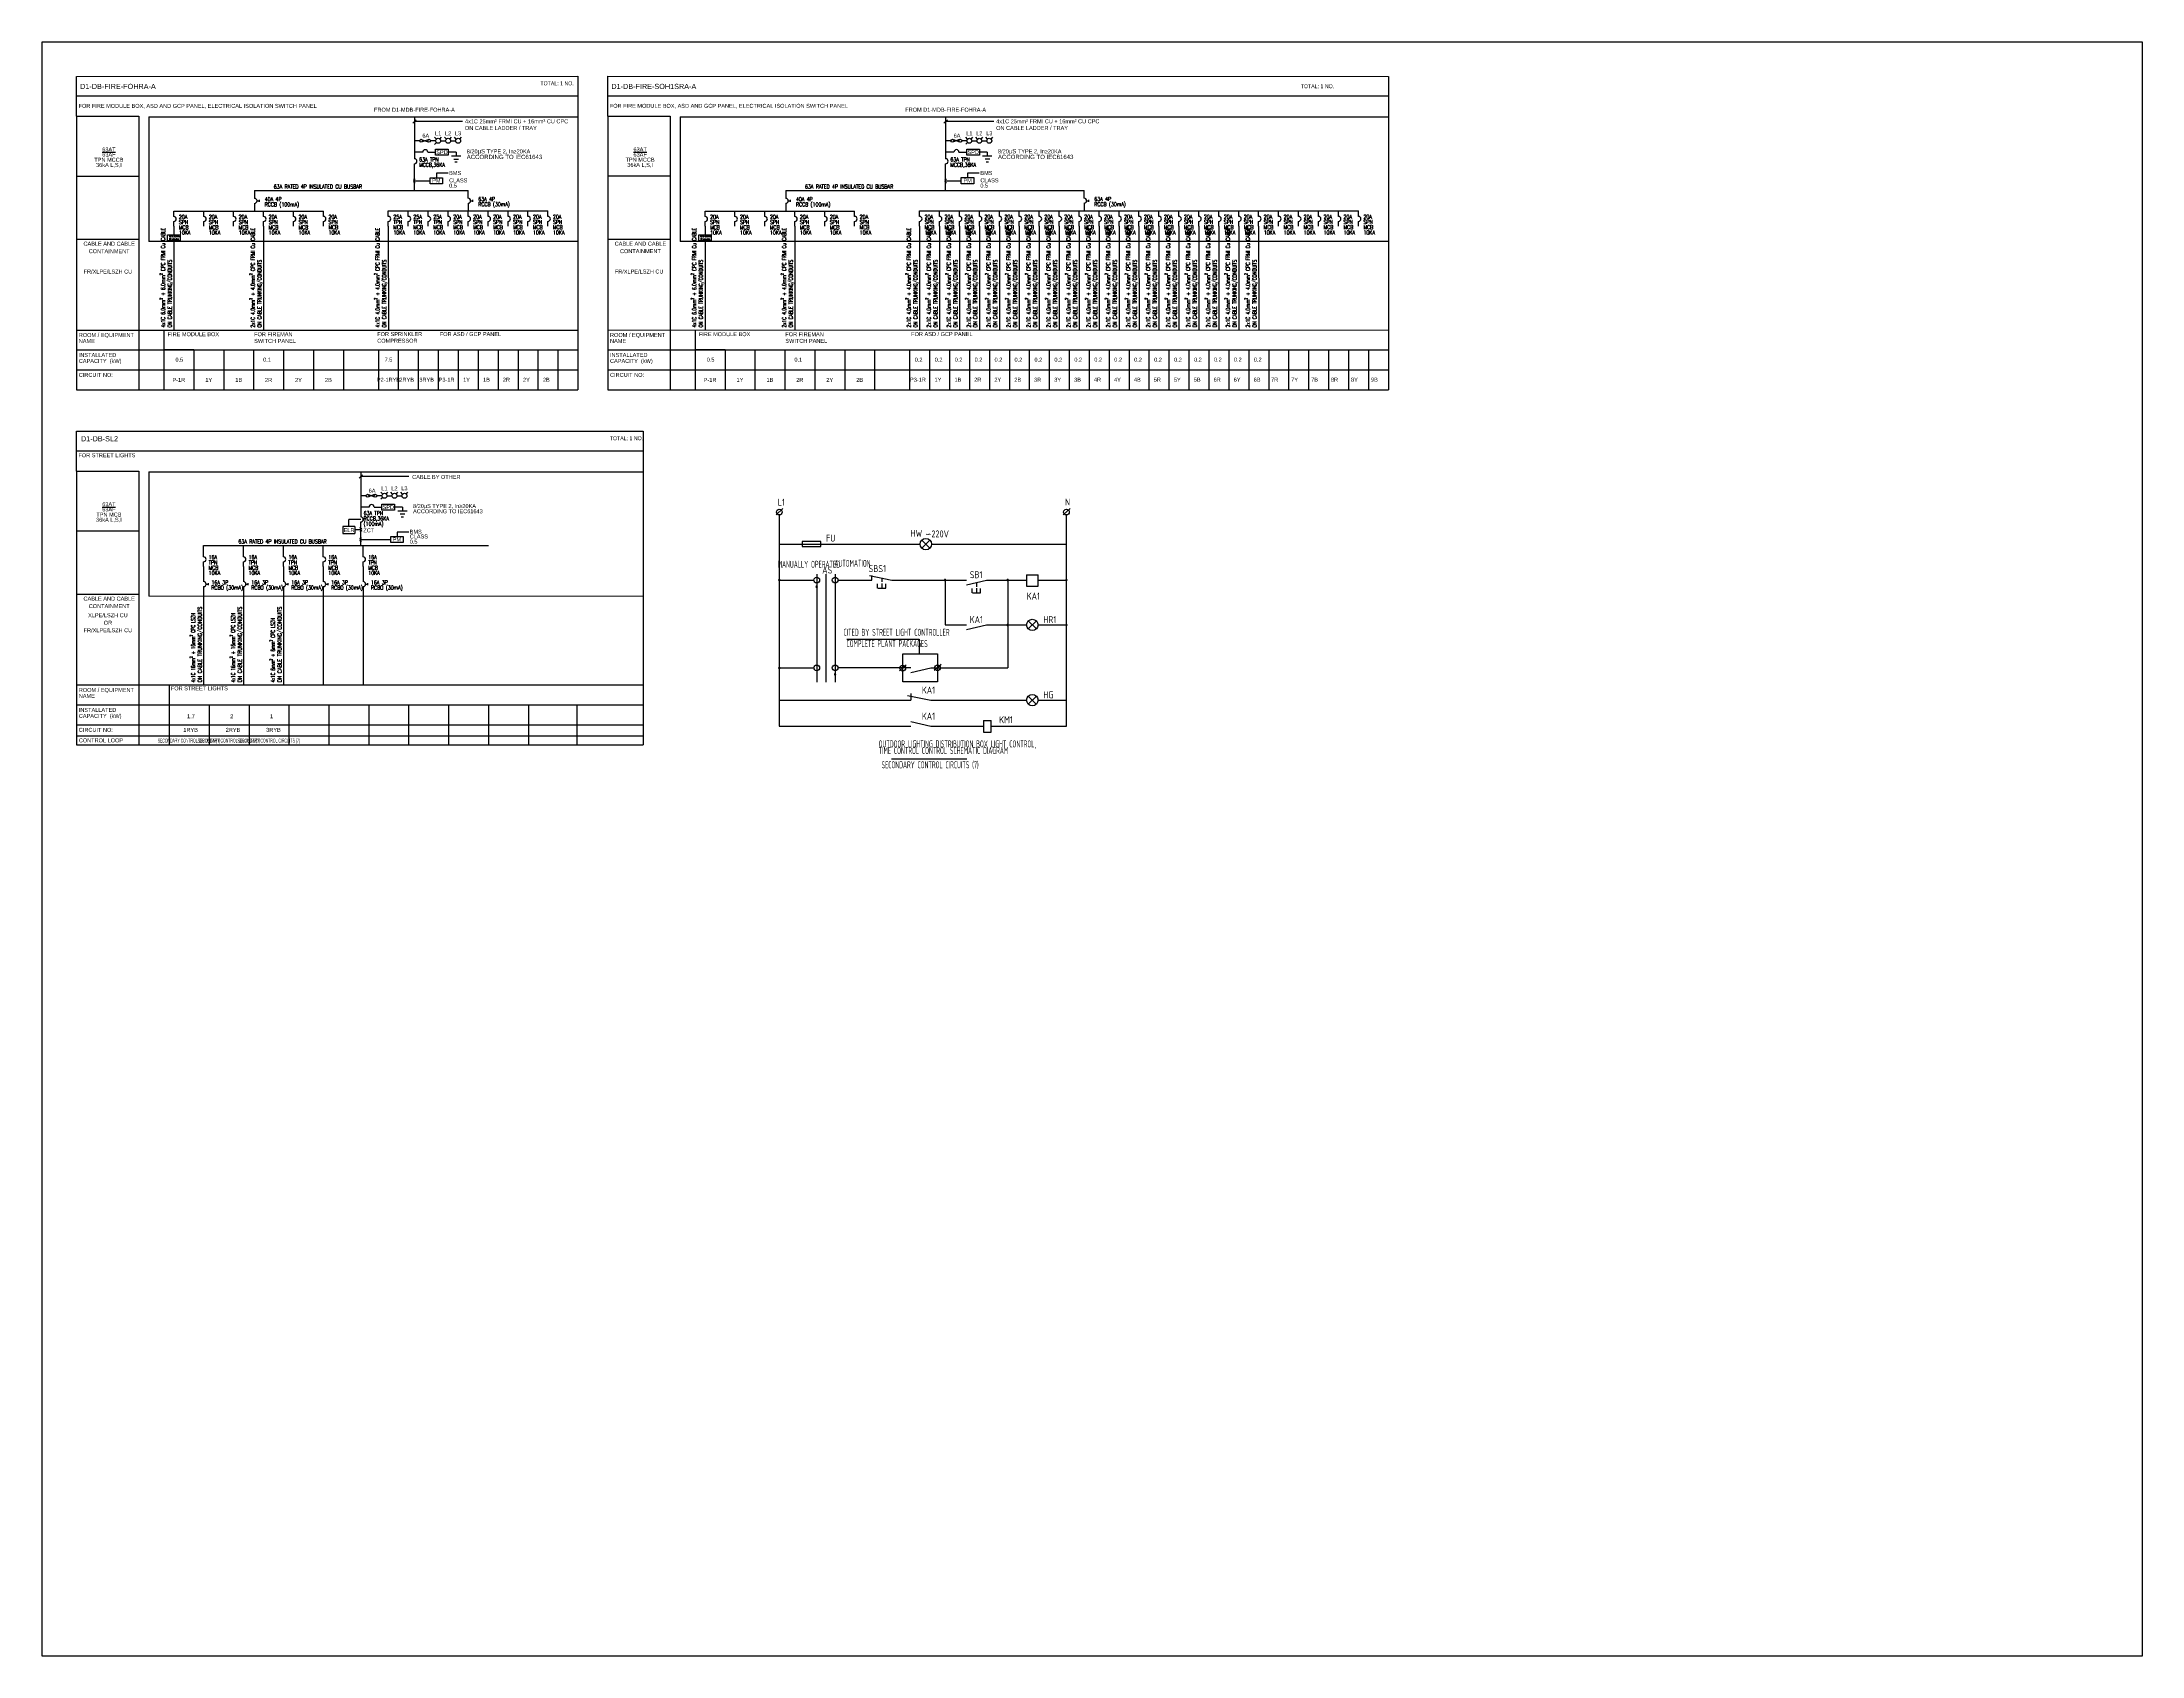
# Model space of a CAD drawing. Header units: inches. Extents: x 155818 to 1515405, y 4999 to 215277.
# Drawn here: x 682193 to 787468, y 134327 to 215277 of the extents above; entities that cross this region are included whole.
import ezdxf
from ezdxf.enums import TextEntityAlignment as Align

# ---------------------------------------------------------------- set-up
doc = ezdxf.new("R2010")
doc.units = ezdxf.units.IN
doc.header["$MEASUREMENT"] = 0
for name, color, linetype in [('-ME-E-Sch DB', 7, 'Continuous'), ('-ME-E-Sch DB_Tx', 7, 'Continuous'), ('-ME-E-Sch Main SLD', 7, 'Continuous'), ('E-_ELEC----_E-', 7, 'Continuous'), ('E_ELEC----_E-', 7, 'Continuous'), ('ELE SHAFT', 1, 'Continuous')]:
    doc.layers.add(name, color=color, linetype=linetype)
doc.styles.add('-ME-Romans', font='romans.shx', dxfattribs={"width": 0.7})
doc.styles.add('-ME_Romans', font='romans.shx', dxfattribs={"width": 0.8})
doc.styles.add('arial', font='arial.ttf')
doc.styles.get("Standard").update_dxf_attribs({"font": 'arial.ttf'})
doc.styles.add('电气', font='gbenor.shx', dxfattribs={"width": 0.75, "bigfont": 'HZTXT.SHX'})
doc.dimstyles.get("Standard").update_dxf_attribs({"dimtxt": 0.18, "dimasz": 0.18, "dimexe": 0.18, "dimexo": 0.0625, "dimgap": 0.09, "dimtad": 0, "dimtih": 1, "dimtoh": 1, "dimdec": 4, "dimzin": 0, "dimdsep": 46, "dimtxsty": 'Standard', "dimcen": 0.09, "dimadec": 0, "dimazin": 0, "dimtfac": 1, "dimtdec": 4, "dimtofl": 0, "dimtmove": 0, "dimatfit": 3, "dimfxl": 1, "dimtolj": 1, "dimtzin": 0, "dimarcsym": 0})

# ---------------------------------------------------------------- blocks, each defined once
blk = doc.blocks.new('ELEC0302')
at = {"layer": 'E_ELEC----_E-'}
blk.add_arc((0, 0), 250, 270, 90, dxfattribs=at)
blk = doc.blocks.new('COIL_1')
at = {"ltscale": 0.5}
for p, q in [((0, 2.5), (1.2, 2.5)), ((0, -2.5), (1.2, -2.5))]:
    blk.add_line(p, q, dxfattribs=at)
for centre in [(0, 1.3), (0, -1.3)]:
    blk.add_arc(centre, 1.26, 90, 270, dxfattribs=at)
blk = doc.blocks.new('ELEC0327')
for p, q in [((151, 57), (-151, -57)), ((-151, 57), (151, -57))]:
    blk.add_line(p, q)
for centre in [(-200, 0), (200, 0)]:
    blk.add_circle(centre, 75)
blk = doc.blocks.new('ELEC0334')
for p, q in [((-191, 101), (0, 202)), ((-191, 101), (0, 0)), ((-191, -101), (0, 0)), ((-191, -101), (0, -202))]:
    blk.add_line(p, q)
blk = doc.blocks.new('ELEC0303')
at = {"layer": 'E_ELEC----_E-'}
for p, q in [((250, 0), (450, 0)), ((450, 100), (450, -100))]:
    blk.add_line(p, q, dxfattribs=at)
blk.add_arc((0, 0), 250, 270, 90, dxfattribs=at)

msp = doc.modelspace()

# ---------------------------------------------------------------- linework, layer by layer
at = {"layer": '-ME-E-Sch DB', "color": 1}
for p, q in [((683927, 211554), (687051, 211554)), ((683927, 211554), (683927, 197830)), ((687051, 211554), (687052, 197830)), ((687551, 211524), (709056, 211526)), ((687551, 211524), (687551, 205276)), ((700777, 211201), (700950, 211374)), ((700863, 211524), (700863, 209419)), ((703276, 211288), (700864, 211288)), ((710558, 211556), (713682, 211556)), ((710558, 211556), (710558, 197832)), ((713682, 211556), (713683, 197832)), ((714182, 211525), (749687, 211524)), ((714182, 211525), (714182, 205278)), ((727408, 211203), (727581, 211376)), ((727494, 211525), (727494, 209420)), ((729907, 211289), (727495, 211289)), ((701531, 209751), (701926, 209751)), ((702951, 209751), (702556, 209751)), ((702717, 209566), (703186, 209566)), ((702951, 209751), (702951, 209566)), ((728162, 209753), (728557, 209753)), ((729582, 209753), (729187, 209753)), ((729348, 209568), (729817, 209568)), ((729582, 209753), (729582, 209568)), ((683927, 208554), (687051, 208554)), ((700863, 207823), (700863, 209169)), ((702836, 209408), (703072, 209408)), ((702894, 209268), (703008, 209268)), ((710558, 208556), (713682, 208556)), ((727494, 207825), (727494, 209170)), ((729467, 209410), (729703, 209410)), ((729525, 209270), (729639, 209270)), ((692848, 207825), (703554, 207830)), ((692848, 207823), (692848, 207434)), ((703554, 207440), (703554, 207830)), ((719479, 207826), (734435, 207826)), ((719479, 207825), (719479, 207435)), ((734435, 207442), (734435, 207832)), ((688801, 206795), (696301, 206798)), ((699554, 206530), (699554, 206801)), ((699554, 206801), (707554, 206801)), ((715432, 206796), (722932, 206800)), ((726185, 206803), (748185, 206803)), ((683937, 205393), (687057, 205393)), ((688801, 206032), (688801, 206273)), ((688801, 206032), (688801, 205609)), ((688801, 205297), (688803, 200831)), ((690301, 206032), (690301, 206273)), ((691801, 206032), (691801, 206274)), ((693301, 206033), (693301, 206274)), ((693301, 206033), (693303, 200832)), ((694801, 206033), (694801, 206274)), ((696301, 206035), (696301, 206276)), ((699554, 206039), (699554, 206280)), ((699554, 206039), (699556, 200838)), ((700554, 206039), (700554, 206280)), ((701554, 206039), (701554, 206280)), ((702554, 206039), (702554, 206280)), ((703554, 206039), (703554, 206280)), ((704554, 206039), (704554, 206280)), ((705554, 206039), (705554, 206280)), ((706554, 206039), (706554, 206280)), ((707554, 206039), (707554, 206280)), ((710568, 205394), (713688, 205394)), ((715432, 206033), (715432, 206274)), ((715432, 206033), (715432, 205611)), ((715432, 205298), (715434, 200833)), ((716932, 206033), (716932, 206274)), ((718432, 206034), (718432, 206275)), ((719932, 206034), (719932, 206275)), ((719932, 206034), (719934, 200834)), ((721432, 206034), (721432, 206275)), ((722932, 206036), (722932, 206277)), ((726185, 206040), (726185, 206281)), ((726185, 206040), (726187, 200839)), ((727185, 206040), (727185, 206281)), ((727185, 206040), (727187, 200839)), ((728185, 206040), (728185, 206281)), ((728185, 206040), (728187, 200839)), ((729185, 206040), (729185, 206281)), ((729185, 206040), (729187, 200839)), ((730185, 206040), (730185, 206281)), ((730185, 206040), (730187, 200839)), ((731185, 206040), (731185, 206281)), ((731185, 206040), (731187, 200839)), ((732185, 206040), (732185, 206281)), ((732185, 206040), (732187, 200839)), ((733185, 206040), (733185, 206281)), ((733185, 206040), (733187, 200839)), ((734185, 206040), (734185, 206281)), ((734185, 206040), (734187, 200839)), ((735185, 206040), (735185, 206281)), ((735185, 206040), (735187, 200839)), ((736185, 206040), (736185, 206281)), ((736185, 206040), (736187, 200839)), ((737185, 206040), (737185, 206281)), ((737185, 206040), (737187, 200839)), ((738185, 206040), (738185, 206281)), ((738185, 206040), (738187, 200839)), ((739185, 206040), (739185, 206281)), ((739185, 206040), (739187, 200839)), ((740185, 206040), (740185, 206281)), ((740185, 206041), (740187, 200841)), ((741185, 206040), (741185, 206281)), ((741185, 206041), (741187, 200841)), ((742185, 206040), (742185, 206281)), ((742185, 206041), (742187, 200841)), ((743185, 206040), (743185, 206281)), ((743185, 206041), (743187, 200841)), ((744185, 206040), (744185, 206281)), ((745185, 206040), (745185, 206281)), ((746185, 206040), (746185, 206281)), ((747185, 206040), (747185, 206281)), ((748185, 206040), (748185, 206281)), ((709056, 205276), (687551, 205276)), ((749687, 205275), (714182, 205278)), ((683937, 200830), (709056, 200831)), ((688303, 200830), (688303, 197830)), ((710568, 200832), (749687, 200830)), ((714934, 200832), (714934, 197832)), ((683937, 199830), (709056, 199830)), ((689803, 199830), (689803, 197830)), ((691303, 199830), (691303, 197830)), ((692803, 199830), (692803, 197830)), ((694303, 199830), (694303, 197830)), ((695803, 199830), (695803, 197830)), ((697303, 199830), (697303, 197830)), ((699056, 199830), (699056, 197830)), ((700056, 199830), (700056, 197830)), ((701056, 199830), (701056, 197830)), ((702056, 199830), (702056, 197830)), ((703056, 199830), (703056, 197830)), ((704056, 199830), (704056, 197830)), ((705056, 199830), (705056, 197830)), ((706056, 199830), (706056, 197830)), ((707056, 199830), (707056, 197830)), ((708056, 199830), (708056, 197830)), ((709056, 199830), (709056, 197830)), ((710568, 199832), (749687, 199829)), ((716434, 199832), (716434, 197832)), ((717934, 199832), (717934, 197832)), ((719434, 199832), (719434, 197832)), ((720934, 199832), (720934, 197832)), ((722434, 199831), (722434, 197832)), ((723934, 199832), (723934, 197832)), ((725687, 199831), (725687, 197831)), ((726687, 199831), (726687, 197831)), ((727687, 199831), (727687, 197831)), ((728687, 199831), (728687, 197831)), ((729687, 199831), (729687, 197831)), ((730687, 199831), (730687, 197831)), ((731687, 199831), (731687, 197831)), ((732687, 199831), (732687, 197831)), ((733687, 199831), (733687, 197831)), ((734687, 199831), (734687, 197831)), ((735687, 199831), (735687, 197831)), ((736687, 199831), (736687, 197831)), ((737687, 199831), (737687, 197831)), ((738687, 199831), (738687, 197831)), ((739687, 199832), (739687, 197831)), ((740687, 199832), (740687, 197831)), ((741687, 199832), (741687, 197832)), ((742687, 199832), (742687, 197832)), ((743687, 199833), (743687, 197833)), ((744687, 199833), (744687, 197833)), ((745687, 199834), (745687, 197834)), ((746687, 199834), (746687, 197834)), ((747687, 199835), (747687, 197834)), ((748687, 199835), (748687, 197835)), ((749687, 199834), (749687, 197834)), ((683937, 198830), (709056, 198830)), ((710568, 198832), (749687, 198829)), ((683927, 197830), (709056, 197830)), ((710558, 197832), (749687, 197829))]:
    msp.add_line(p, q, dxfattribs=at)
at = {"layer": '-ME-E-Sch DB'}
for p, q in [((683927, 193753), (687052, 193753)), ((683927, 193753), (683927, 180029)), ((687052, 193753), (687052, 180029)), ((687552, 193722), (712328, 193724)), ((687552, 193722), (687552, 187475)), ((698173, 193722), (698173, 191454)), ((698086, 193399), (698259, 193573)), ((700585, 193486), (698173, 193486)), ((698840, 191950), (699236, 191950)), ((700261, 191950), (699865, 191950)), ((700026, 191765), (700496, 191765)), ((700145, 191607), (700381, 191607)), ((700261, 191950), (700261, 191765)), ((719336, 191873), (718997, 191564)), ((733728, 191873), (733388, 191564)), ((683927, 190753), (687052, 190753)), ((697882, 190978), (697282, 190978)), ((697282, 190978), (697282, 190628)), ((697282, 190628), (697882, 190628)), ((698177, 191329), (697582, 191329)), ((697582, 190978), (697582, 191329)), ((697882, 190978), (697882, 190628)), ((698177, 190803), (697882, 190803)), ((698173, 190022), (698173, 191204)), ((700204, 191467), (700317, 191467)), ((719155, 191558), (719155, 180960)), ((733547, 180960), (733547, 191558)), ((690293, 190022), (704572, 190022)), ((692572, 190020), (704572, 190022)), ((693572, 190020), (698173, 190020)), ((719155, 190094), (726215, 190094)), ((726299, 190296), (726703, 189892)), ((726299, 189892), (726703, 190296)), ((726786, 190094), (733547, 190094)), ((690293, 188963), (690293, 189204)), ((690293, 188963), (690293, 188212)), ((692293, 188963), (692293, 189204)), ((692293, 188963), (692293, 188212)), ((694293, 188963), (694293, 189204)), ((694293, 188963), (694293, 188212)), ((696293, 188963), (696293, 189204)), ((696293, 188963), (696293, 188212)), ((698293, 188963), (698293, 189204)), ((698293, 188963), (698293, 188212)), ((721031, 188579), (721031, 183176)), ((721492, 188579), (721492, 183176)), ((721953, 188579), (721953, 183176)), ((723680, 188526), (724792, 188290)), ((723788, 188290), (723788, 188526)), ((731554, 188550), (732125, 188550)), ((731554, 188550), (731554, 187987)), ((732125, 187987), (732125, 188550)), ((683938, 187591), (687057, 187591)), ((712328, 187474), (687552, 187475)), ((690293, 187962), (690295, 183030)), ((692293, 187962), (692295, 183030)), ((694293, 187962), (694295, 183030)), ((696293, 187962), (696295, 183030)), ((698293, 187962), (698295, 183030)), ((719155, 188290), (720889, 188290)), ((722095, 188290), (723788, 188290)), ((724073, 187878), (724073, 188099)), ((724095, 187878), (724493, 187878)), ((724290, 188408), (724290, 188195)), ((724290, 188124), (724290, 187912)), ((724493, 187878), (724493, 188099)), ((724792, 188290), (727604, 188290)), ((727466, 188290), (728532, 188290)), ((727466, 188280), (727466, 186039)), ((728532, 188054), (729536, 188290)), ((728818, 187642), (728818, 187863)), ((728840, 187642), (729237, 187642)), ((729034, 188172), (729034, 187959)), ((729034, 187888), (729034, 187676)), ((729237, 187642), (729237, 187863)), ((729536, 188290), (730603, 188290)), ((730603, 188290), (731554, 188290)), ((730603, 188290), (730603, 186039)), ((731554, 187987), (732125, 187987)), ((732125, 188290), (733547, 188290)), ((722538, 185321), (726158, 185321)), ((726158, 185321), (726158, 184596)), ((727466, 186039), (728532, 186039)), ((728532, 185803), (729536, 186039)), ((729536, 186039), (730603, 186039)), ((730603, 186039), (731554, 186039)), ((730603, 186003), (730603, 183887)), ((731638, 186240), (732041, 185837)), ((731638, 185837), (732041, 186240)), ((732125, 186039), (733547, 186039)), ((719155, 183887), (720889, 183887)), ((725353, 183887), (722095, 183887)), ((725522, 184041), (725183, 183733)), ((725751, 183887), (725353, 183887)), ((725751, 183651), (726754, 183887)), ((726754, 183887), (730603, 183887)), ((727265, 184059), (726926, 183751)), ((683938, 183029), (712328, 183030)), ((688574, 183030), (688574, 180029)), ((719155, 182270), (725751, 182270)), ((725587, 182506), (726754, 182270)), ((725751, 182593), (725751, 182270)), ((726754, 182270), (731554, 182270)), ((731634, 182072), (732041, 182472)), ((731638, 182472), (732037, 182072)), ((732125, 182270), (733547, 182270)), ((683937, 182029), (712328, 182028)), ((690574, 182029), (690574, 180028)), ((692574, 182029), (692574, 180028)), ((694574, 182029), (694574, 180028)), ((696574, 182028), (696574, 180028)), ((698574, 182028), (698574, 180028)), ((698574, 182028), (698574, 180028)), ((700574, 182028), (700574, 180028)), ((702574, 182028), (702574, 180028)), ((704574, 182028), (704574, 180028)), ((706574, 182028), (706574, 180028)), ((709003, 182028), (709003, 180028)), ((712328, 182028), (712328, 180028)), ((725751, 181196), (726754, 180960)), ((729390, 181255), (729770, 181255)), ((729390, 181255), (729390, 180666)), ((729770, 180666), (729770, 181255)), ((683927, 180029), (712328, 180028)), ((683937, 181029), (712328, 181028)), ((683937, 180471), (712328, 180471)), ((719155, 180960), (725751, 180960)), ((726754, 180960), (729390, 180960)), ((729390, 180666), (729770, 180666)), ((729770, 180960), (733547, 180960))]:
    msp.add_line(p, q, dxfattribs=at)
at = {"layer": '-ME-E-Sch DB', "color": 1}
for points in [[(683927, 211554), (683927, 213554), (709056, 213556), (709056, 197830)], [(710558, 211556), (710558, 213556), (749687, 213554), (749687, 197829)], [(709056, 212556), (683927, 212554)], [(749687, 212554), (710558, 212556)], [(701113, 210320), (700863, 210320)], [(701281, 209751), (700863, 209751)], [(701926, 210320), (701676, 210320)], [(727744, 210321), (727494, 210321)], [(727912, 209753), (727494, 209753)], [(728557, 210321), (728307, 210321)], [(700863, 208319), (701648, 208319)], [(727494, 208321), (728279, 208321)], [(688801, 206523), (688801, 206795)], [(690301, 206523), (690301, 206795)], [(691801, 206524), (691801, 206795)], [(692848, 207184), (692848, 206795)], [(693301, 206524), (693301, 206796)], [(694801, 206524), (694801, 206796)], [(696301, 206526), (696301, 206797)], [(700554, 206530), (700554, 206801)], [(701554, 206530), (701554, 206801)], [(702554, 206530), (702554, 206801)], [(703554, 207190), (703554, 206801)], [(703554, 206530), (703554, 206801)], [(704554, 206530), (704554, 206801)], [(705554, 206530), (705554, 206801)], [(706554, 206530), (706554, 206801)], [(707554, 206530), (707554, 206801)], [(715432, 206524), (715432, 206796)], [(716932, 206524), (716932, 206796)], [(718432, 206525), (718432, 206797)], [(719479, 207185), (719479, 206796)], [(719932, 206525), (719932, 206797)], [(721432, 206525), (721432, 206797)], [(722932, 206527), (722932, 206799)], [(726185, 206531), (726185, 206803)], [(727185, 206531), (727185, 206803)], [(728185, 206531), (728185, 206803)], [(729185, 206531), (729185, 206803)], [(730185, 206531), (730185, 206803)], [(731185, 206531), (731185, 206803)], [(732185, 206531), (732185, 206803)], [(733185, 206531), (733185, 206803)], [(734185, 206531), (734185, 206803)], [(734435, 207192), (734435, 206803)], [(735185, 206531), (735185, 206803)], [(736185, 206531), (736185, 206803)], [(737185, 206531), (737185, 206803)], [(738185, 206531), (738185, 206803)], [(739185, 206531), (739185, 206803)], [(740185, 206531), (740185, 206803)], [(741185, 206531), (741185, 206803)], [(742185, 206531), (742185, 206803)], [(743185, 206531), (743185, 206803)], [(744185, 206531), (744185, 206803)], [(745185, 206531), (745185, 206803)], [(746185, 206531), (746185, 206803)], [(747185, 206531), (747185, 206803)], [(748185, 206531), (748185, 206803)]]:
    msp.add_lwpolyline(points, dxfattribs=at)
for points in [[(701926, 209904), (702556, 209904), (702556, 209598), (701926, 209598)], [(728557, 209906), (729187, 209906), (729187, 209600), (728557, 209600)], [(701648, 208472), (702278, 208472), (702278, 208166), (701648, 208166)], [(728279, 208473), (728909, 208473), (728909, 208168), (728279, 208168)]]:
    msp.add_lwpolyline(points, close=True, dxfattribs=at)
at = {"layer": '-ME-E-Sch DB'}
for points in [[(683927, 193753), (683927, 195753), (712328, 195754), (712328, 180028)], [(712328, 194754), (683927, 194753)], [(698423, 192518), (698173, 192518)], [(698590, 191950), (698173, 191950)], [(699236, 192518), (698986, 192518)], [(690293, 189454), (690293, 190020)], [(692293, 189454), (692293, 190020)], [(694293, 189454), (694293, 190020)], [(696293, 189454), (696293, 190020)], [(698173, 190326), (699672, 190326)], [(698293, 189454), (698293, 190020)], [(724775, 179329), (728562, 179329)]]:
    msp.add_lwpolyline(points, dxfattribs=at)
for points in [[(699236, 192102), (699865, 192102), (699865, 191797), (699236, 191797)], [(699672, 190479), (700302, 190479), (700302, 190173), (699672, 190173)], [(720307, 189967), (721234, 189967), (721234, 190222), (720307, 190222)], [(725353, 184596), (727085, 184596), (727085, 183178), (725353, 183178)]]:
    msp.add_lwpolyline(points, close=True, dxfattribs=at)
for points in [[(719120, 188290, 1), (719191, 188290, 1)], [(720994, 187959, 1), (721065, 187959, 1)], [(727430, 188290, 1), (727501, 188290, 1)], [(730567, 188290, 1), (730638, 188290, 1)], [(733511, 188290, 1), (733583, 188290, 1)], [(730567, 186039, 1), (730638, 186039, 1)], [(733511, 186039, 1), (733583, 186039, 1)], [(719120, 183887, 1), (719191, 183887, 1)], [(721918, 183559, 1), (721989, 183559, 1)]]:
    msp.add_lwpolyline(points, format="xyb", close=True, dxfattribs=at)
for centre, radius in [((719155, 191700), 142), ((733547, 191700), 142), ((726501, 190094), 285), ((721031, 188290), 142), ((721953, 188290), 142), ((731839, 186039), 285), ((721031, 183887), 142), ((721953, 183887), 142), ((725342, 183869), 142), ((727085, 183887), 142), ((731839, 182270), 285)]:
    msp.add_circle(centre, radius, dxfattribs=at)
at = {"layer": '-ME-E-Sch Main SLD', "color": 1}
for p, q in [((689803, 199830), (688303, 199830)), ((689803, 199830), (688303, 199830)), ((716434, 199832), (714934, 199832)), ((716434, 199832), (714934, 199832))]:
    msp.add_line(p, q, dxfattribs=at)
msp.add_lwpolyline([(682193, 215277), (787468, 215277), (787468, 134327), (682193, 134327)], close=True)
at = {"layer": 'Defpoints'}
msp.add_lwpolyline([(682193, 215277), (787468, 215277), (787468, 134327), (682193, 134327)], close=True, dxfattribs=at)
at = {"layer": 'E-_ELEC----_E-', "color": 1}
for p, q in [((701963, 210408), (701875, 210496)), ((701963, 210231), (701875, 210143)), ((702140, 210408), (702228, 210496)), ((702176, 210320), (702426, 210320)), ((702463, 210408), (702375, 210496)), ((702640, 210408), (702728, 210496)), ((702676, 210320), (702926, 210320)), ((702963, 210408), (702875, 210496)), ((703140, 210408), (703228, 210496)), ((728594, 210409), (728505, 210498)), ((728594, 210233), (728505, 210144)), ((728771, 210409), (728859, 210498)), ((728807, 210321), (729057, 210321)), ((729094, 210409), (729005, 210498)), ((729271, 210409), (729359, 210498)), ((729307, 210321), (729557, 210321)), ((729594, 210409), (729505, 210498)), ((729771, 210409), (729859, 210498))]:
    msp.add_line(p, q, dxfattribs=at)
at = {"layer": 'E-_ELEC----_E-'}
for p, q in [((699272, 192606), (699184, 192695)), ((699449, 192606), (699537, 192695)), ((699772, 192606), (699684, 192695)), ((699949, 192606), (700037, 192695)), ((700272, 192606), (700184, 192695)), ((700449, 192606), (700537, 192695)), ((699272, 192430), (699184, 192341)), ((699486, 192518), (699736, 192518)), ((699986, 192518), (700236, 192518))]:
    msp.add_line(p, q, dxfattribs=at)
at = {"layer": 'E-_ELEC----_E-', "color": 1}
for centre in [(702051, 210320), (702551, 210320), (703051, 210320), (728682, 210321), (729182, 210321), (729682, 210321)]:
    msp.add_circle(centre, 125, dxfattribs=at)
at = {"layer": 'E-_ELEC----_E-'}
for centre in [(699361, 192518), (699861, 192518), (700361, 192518)]:
    msp.add_circle(centre, 125, dxfattribs=at)
at = {"layer": 'ELE SHAFT', "color": 1}
for points in [[(688487, 205609), (689115, 205609), (689115, 205297), (688487, 205297)], [(715118, 205611), (715746, 205611), (715746, 205298), (715118, 205298)]]:
    msp.add_lwpolyline(points, close=True, dxfattribs=at)

# ---------------------------------------------------------------- block references
at = {"layer": '-ME-E-Sch DB', "color": 1}
for p in [(701401, 210320), (728032, 210321)]:
    msp.add_blockref('ELEC0327', p, dxfattribs=at)
at = {"layer": '-ME-E-Sch DB', "color": 1, "xscale": 0.5, "yscale": 0.5, "zscale": 0.5, "rotation": 90}
for p in [(701406, 209751), (728037, 209753)]:
    msp.add_blockref('ELEC0302', p, dxfattribs=at)
at = {"layer": '-ME-E-Sch DB', "color": 1}
for name, p, xscale, yscale, zscale in [('ELEC0302', (700863, 209294), 0.5, 0.5, 0.5), ('ELEC0302', (727494, 209295), 0.5, 0.5, 0.5), ('ELEC0303', (692848, 207309), 0.5, 0.5, 0.5), ('COIL_1', (700863, 208319), 33.333333, 33.333333, 33.333333), ('ELEC0303', (703554, 207315), 0.5, 0.5, 0.5), ('ELEC0303', (719479, 207310), 0.5, 0.5, 0.5), ('COIL_1', (727494, 208321), 33.333333, 33.333333, 33.333333), ('ELEC0303', (734435, 207317), 0.5, 0.5, 0.5), ('ELEC0302', (688801, 206398), 0.5, 0.5, 0.5), ('ELEC0302', (690301, 206398), 0.5, 0.5, 0.5), ('ELEC0302', (691801, 206399), 0.5, 0.5, 0.5), ('ELEC0302', (693301, 206399), 0.5, 0.5, 0.5), ('ELEC0302', (694801, 206399), 0.5, 0.5, 0.5), ('ELEC0302', (696301, 206401), 0.5, 0.5, 0.5), ('ELEC0302', (699554, 206405), 0.5, 0.5, 0.5), ('ELEC0302', (700554, 206405), 0.5, 0.5, 0.5), ('ELEC0302', (701554, 206405), 0.5, 0.5, 0.5), ('ELEC0302', (702554, 206405), 0.5, 0.5, 0.5), ('ELEC0302', (703554, 206405), 0.5, 0.5, 0.5), ('ELEC0302', (704554, 206405), 0.5, 0.5, 0.5), ('ELEC0302', (705554, 206405), 0.5, 0.5, 0.5), ('ELEC0302', (706554, 206405), 0.5, 0.5, 0.5), ('ELEC0302', (707554, 206405), 0.5, 0.5, 0.5), ('ELEC0302', (715432, 206399), 0.5, 0.5, 0.5), ('ELEC0302', (716932, 206399), 0.5, 0.5, 0.5), ('ELEC0302', (718432, 206400), 0.5, 0.5, 0.5), ('ELEC0302', (719932, 206400), 0.5, 0.5, 0.5), ('ELEC0302', (721432, 206400), 0.5, 0.5, 0.5), ('ELEC0302', (722932, 206402), 0.5, 0.5, 0.5), ('ELEC0302', (726185, 206406), 0.5, 0.5, 0.5), ('ELEC0302', (727185, 206406), 0.5, 0.5, 0.5), ('ELEC0302', (728185, 206406), 0.5, 0.5, 0.5), ('ELEC0302', (729185, 206406), 0.5, 0.5, 0.5), ('ELEC0302', (730185, 206406), 0.5, 0.5, 0.5), ('ELEC0302', (731185, 206406), 0.5, 0.5, 0.5), ('ELEC0302', (732185, 206406), 0.5, 0.5, 0.5), ('ELEC0302', (733185, 206406), 0.5, 0.5, 0.5), ('ELEC0302', (734185, 206406), 0.5, 0.5, 0.5), ('ELEC0302', (735185, 206406), 0.5, 0.5, 0.5), ('ELEC0302', (736185, 206406), 0.5, 0.5, 0.5), ('ELEC0302', (737185, 206406), 0.5, 0.5, 0.5), ('ELEC0302', (738185, 206406), 0.5, 0.5, 0.5), ('ELEC0302', (739185, 206406), 0.5, 0.5, 0.5), ('ELEC0302', (740185, 206406), 0.5, 0.5, 0.5), ('ELEC0302', (741185, 206406), 0.5, 0.5, 0.5), ('ELEC0302', (742185, 206406), 0.5, 0.5, 0.5), ('ELEC0302', (743185, 206406), 0.5, 0.5, 0.5), ('ELEC0302', (744185, 206406), 0.5, 0.5, 0.5), ('ELEC0302', (745185, 206406), 0.5, 0.5, 0.5), ('ELEC0302', (746185, 206406), 0.5, 0.5, 0.5), ('ELEC0302', (747185, 206406), 0.5, 0.5, 0.5), ('ELEC0302', (748185, 206406), 0.5, 0.5, 0.5)]:
    msp.add_blockref(name, p, dxfattribs=dict(at, xscale=xscale, yscale=yscale, zscale=zscale))
at = {"layer": '-ME-E-Sch DB'}
msp.add_blockref('ELEC0327', (698711, 192518), dxfattribs=at)
at = {"layer": '-ME-E-Sch DB', "xscale": 0.5, "yscale": 0.5, "zscale": 0.5}
for name, p, rotation in [('ELEC0302', (698715, 191950), 90), ('ELEC0334', (698129, 190803), 180)]:
    msp.add_blockref(name, p, dxfattribs=dict(at, rotation=rotation))
at = {"layer": '-ME-E-Sch DB'}
for name, p, xscale, yscale, zscale in [('ELEC0302', (698173, 191329), 0.5, 0.5, 0.5), ('COIL_1', (698173, 190326), 33.333333, 33.333333, 33.333333), ('ELEC0302', (690293, 189329), 0.5, 0.5, 0.5), ('ELEC0302', (692293, 189329), 0.5, 0.5, 0.5), ('ELEC0302', (694293, 189329), 0.5, 0.5, 0.5), ('ELEC0302', (696293, 189329), 0.5, 0.5, 0.5), ('ELEC0302', (698293, 189329), 0.5, 0.5, 0.5), ('ELEC0303', (690293, 188087), 0.5, 0.5, 0.5), ('ELEC0303', (692293, 188087), 0.5, 0.5, 0.5), ('ELEC0303', (694293, 188087), 0.5, 0.5, 0.5), ('ELEC0303', (696293, 188087), 0.5, 0.5, 0.5), ('ELEC0303', (698293, 188087), 0.5, 0.5, 0.5)]:
    msp.add_blockref(name, p, dxfattribs=dict(at, xscale=xscale, yscale=yscale, zscale=zscale))

# ---------------------------------------------------------------- texts
at = {"layer": '-ME-E-Sch DB', "color": 1}
for s, p in [('SPD', (702241, 209751)), ('SPD', (728872, 209753)), ('PM', (701963, 208319)), ('PM', (728594, 208321))]:
    msp.add_text(s, height=200, dxfattribs=at).set_placement(p, align=Align.MIDDLE_CENTER)
at = {"layer": '-ME-E-Sch DB', "color": 1, "style": '-ME-Romans', "width": 0.7}
for s, p in [('10 minutes', (688562, 205357)), ('UPS 0.5KVA', (688570, 205495)), ('10 minutes', (715193, 205358)), ('UPS 0.5KVA', (715201, 205496))]:
    msp.add_text(s, height=75, dxfattribs=at).set_placement(p)
at = {"layer": '-ME-E-Sch DB'}
for s, p in [('SPD', (699550, 191950)), ('PM', (699987, 190326))]:
    msp.add_text(s, height=200, dxfattribs=at).set_placement(p, align=Align.MIDDLE_CENTER)
at = {"layer": '-ME-E-Sch DB', "style": '电气'}
for s, width, p in [('L1', 0.8, (719074, 192018)), ('N', 0.8, (733478, 192028)), ('FU', 0.8, (721497, 190218)), ('HW', 0.8, (725729, 190458)), ('∽220V', 0.8, (726471, 190430)), ('MANUALLY OPERATED', 0.6, (719075, 188906)), ('AS', 0.8, (721305, 188617)), ('AUTOMATION', 0.6, (721917, 188954)), ('SBS1', 0.8, (723630, 188690)), ('SB1', 0.8, (728702, 188384)), ('KA1', 0.8, (731558, 187310)), ('KA1', 0.8, (728702, 186133)), ('HR1', 0.8, (732386, 186133)), ('CITED BY STREET LIGHT CONTROLLER', 0.6, (722372, 185495)), ('COMPLETE PLANT PACKAGES', 0.6, (722521, 184930)), ('KA1', 0.8, (726302, 182596)), ('HG', 0.8, (732386, 182364)), ('KA1', 0.8, (726302, 181287)), ('KM1', 0.8, (730178, 181110)), ('OUTDOOR LIGHTING DISTRIBUTION BOX LIGHT CONTROL, ', 0.6, (724134, 179898)), ('TIME CONTROL CONTROL SCHEMATIC DIAGRAM', 0.6, (724134, 179566))]:
    msp.add_text(s, height=350, dxfattribs=dict(at, width=width)).set_placement(p)
at = {"layer": '-ME-E-Sch DB', "style": 'arial'}
msp.add_text('ELR', height=200, dxfattribs=at).set_placement((697315, 190695))
at = {"layer": '-ME-E-Sch DB', "style": '电气', "width": 0.6}
msp.add_text('SECONDARY CONTROL CIRCUITS (7)', height=350, dxfattribs=at).set_placement((726714, 178851), align=Align.CENTER)
at = {"layer": '-ME-E-Sch DB', "color": 1, "char_height": 200, "attachment_point": 1, "line_spacing_factor": 0.789273}
for s, insert, width in [('6A', (701262, 210679), 921.41), ('6A', (727893, 210680), 921.41), ('BMS', (702602, 208807), 737.13), ('BMS', (729233, 208809), 737.13), ('CLASS 0.5', (702602, 208437), 737.13), ('CLASS 0.5', (729233, 208438), 737.13)]:
    msp.add_mtext(s, dxfattribs=dict(at, insert=insert, width=width))
at = {"layer": '-ME-E-Sch DB', "color": 1, "char_height": 200, "width": 8064.47, "attachment_point": 1}
for insert in [(703395, 211397), (730026, 211398)]:
    msp.add_mtext('4x1C 25mm² FRMI CU + 16mm² CU CPC\\PON CABLE LADDER / TRAY', dxfattribs=dict(at, insert=insert))
at = {"layer": '-ME-E-Sch DB', "color": 1, "char_height": 200, "attachment_point": 1, "line_spacing_factor": 0.789273, "style": '-ME-Romans'}
for s, insert, width in [('{\\W1;\\fArial|b0|i0|c0|p34;8/20\\H1.08333x;µS\\H0.92308x; TYPE 2, In≥20KA \\P\\H1.08333x;ACCORDING TO IEC61643}', (703485, 209906), 6030.79), ('{\\W1;\\fArial|b0|i0|c0|p34;8/20\\H1.08333x;µS\\H0.92308x; TYPE 2, In≥20KA \\P\\H1.08333x;ACCORDING TO IEC61643}', (730116, 209907), 6030.79), ('40A 4P\\PRCCB (100mA)', (693358, 207494), 2497.13), ('63A RATED 4P INSULATED CU BUSBAR', (693810, 208123), 6030.79), ('63A 4P\\PRCCB (30mA)', (704064, 207501), 2497.13), ('40A 4P\\PRCCB (100mA)', (719989, 207495), 2497.13), ('63A RATED 4P INSULATED CU BUSBAR', (720441, 208125), 6030.79), ('63A 4P\\PRCCB (30mA)', (734945, 207502), 2497.13)]:
    msp.add_mtext(s, dxfattribs=dict(at, insert=insert, width=width))
at = {"layer": '-ME-E-Sch DB', "char_height": 200, "attachment_point": 1, "line_spacing_factor": 0.789273}
for s, insert, width in [('6A', (698571, 192877), 921.41), ('CLASS 0.5', (700626, 190577), 737.13), ('BMS', (700626, 190814), 737.13)]:
    msp.add_mtext(s, dxfattribs=dict(at, insert=insert, width=width))
at = {"layer": '-ME-E-Sch DB', "insert": (700750, 193562), "char_height": 200, "width": 8064.47, "attachment_point": 1}
msp.add_mtext('CABLE BY OTHER', dxfattribs=at)
at = {"layer": '-ME-E-Sch DB', "char_height": 200, "attachment_point": 1, "line_spacing_factor": 0.789273, "style": '-ME-Romans'}
for s, insert, width in [('{\\W1;\\fArial|b0|i0|c0|p34;8/20µS TYPE 2, In≥20KA \\PACCORDING TO IEC61643}', (700794, 192104), 6030.79), ('63A RATED 4P INSULATED CU BUSBAR', (692038, 190322), 12030.79), ('16A 3P\\PRCBO (30mA)', (690685, 188273), 4997.15), ('16A 3P\\PRCBO (30mA)', (692685, 188273), 4997.15), ('16A 3P\\PRCBO (30mA)', (694685, 188273), 4997.15), ('16A 3P\\PRCBO (30mA)', (696685, 188273), 4997.15), ('16A 3P\\PRCBO (30mA)', (698685, 188273), 4997.15)]:
    msp.add_mtext(s, dxfattribs=dict(at, insert=insert, width=width))
at = {"layer": '-ME-E-Sch DB', "insert": (698302, 190783), "char_height": 200, "width": 773.59, "attachment_point": 4, "style": 'arial'}
msp.add_mtext('\\pxsm0.8,ql;ZCT', dxfattribs=at)
at = {"layer": '-ME-E-Sch DB_Tx', "color": 1}
for s, p in [('D1-DB-FIRE-FOHRA-A ', (684104, 212917)), ('D1-DB-FIRE-SOH1SRA-A ', (710735, 212918))]:
    msp.add_text(s, height=260, dxfattribs=at).set_placement(p)
at = {"layer": '-ME-E-Sch DB_Tx', "color": 1, "width": 0.75}
for p in [(707178, 213204), (745297, 213059)]:
    msp.add_text('TOTAL: 1 NO.', height=200, dxfattribs=at).set_placement(p, align=Align.MIDDLE_LEFT)
at = {"layer": '-ME-E-Sch DB_Tx', "color": 1}
for s, p in [('ROOM / EQUIPMENT ', (684037, 200580)), ('NAME', (684037, 200280)), ('ROOM / EQUIPMENT ', (710668, 200582)), ('NAME', (710668, 200282)), ('CAPACITY  (kW)', (684037, 199280)), ('INSTALLATED ', (684037, 199580)), ('CAPACITY  (kW)', (710668, 199281)), ('INSTALLATED ', (710668, 199581)), ('CIRCUIT NO:', (684037, 198580)), ('CIRCUIT NO:', (710668, 198581))]:
    msp.add_text(s, height=200, dxfattribs=at).set_placement(p, align=Align.MIDDLE_LEFT)
for s, p in [('0.5', (689077, 199342)), ('0.1', (693476, 199342)), ('7.5', (699561, 199342)), ('0.5', (715708, 199344)), ('0.1', (720107, 199344)), ('0.2', (726140, 199343)), ('0.2', (727140, 199344)), ('0.2', (728140, 199344)), ('0.2', (729140, 199344)), ('0.2', (730140, 199344)), ('0.2', (731140, 199344)), ('0.2', (732140, 199344)), ('0.2', (733140, 199344)), ('0.2', (734140, 199344)), ('0.2', (735140, 199344)), ('0.2', (736140, 199344)), ('0.2', (737140, 199342)), ('0.2', (738140, 199344)), ('0.2', (739140, 199345)), ('0.2', (740140, 199345)), ('0.2', (741140, 199345)), ('0.2', (742140, 199346)), ('0.2', (743140, 199346)), ('P-1R', (689053, 198330)), ('1Y', (690553, 198330)), ('1B', (692053, 198330)), ('2R', (693553, 198327)), ('2Y', (695053, 198327)), ('2B', (696553, 198327)), ('P2-1RYB', (699561, 198337)), ('2RYB', (700475, 198337)), ('3RYB', (701475, 198337)), ('P3-1R', (702475, 198337)), ('1Y', (703475, 198337)), ('1B', (704475, 198337)), ('2R', (705475, 198337)), ('2Y', (706475, 198337)), ('2B', (707475, 198337)), ('P-1R', (715684, 198332)), ('1Y', (717184, 198332)), ('1B', (718684, 198332)), ('2R', (720184, 198329)), ('2Y', (721684, 198329)), ('2B', (723184, 198329)), ('P3-1R', (726106, 198338)), ('1Y', (727106, 198338)), ('1B', (728106, 198338)), ('2R', (729106, 198338)), ('2Y', (730106, 198338)), ('2B', (731106, 198338)), ('3R', (732106, 198338)), ('3Y', (733106, 198338)), ('3B', (734106, 198338)), ('4R', (735106, 198338)), ('4Y', (736106, 198338)), ('4B', (737106, 198338)), ('5R', (738106, 198340)), ('5Y', (739106, 198340)), ('5B', (740106, 198340)), ('6R', (741106, 198341)), ('6Y', (742106, 198341)), ('6B', (743106, 198341)), ('7R', (743987, 198341)), ('7Y', (744987, 198341)), ('7B', (745987, 198341)), ('8R', (746987, 198342)), ('8Y', (747987, 198342)), ('9B', (748987, 198342))]:
    msp.add_text(s, height=200, dxfattribs=at).set_placement(p, align=Align.MIDDLE_CENTER)
at = {"layer": '-ME-E-Sch DB_Tx'}
msp.add_text('D1-DB-SL2', height=260, dxfattribs=at).set_placement((684146, 195247))
at = {"layer": '-ME-E-Sch DB_Tx', "width": 0.75}
msp.add_text('TOTAL: 1 NO.', height=200, dxfattribs=at).set_placement((710657, 195403), align=Align.MIDDLE_LEFT)
at = {"layer": '-ME-E-Sch DB_Tx'}
for s, p in [('ROOM / EQUIPMENT ', (684038, 182779)), ('NAME', (684038, 182479)), ('CAPACITY  (kW)', (684038, 181478)), ('INSTALLATED ', (684038, 181778)), ('1.7', (689464, 181460)), ('2', (691626, 181460)), ('1', (693626, 181460)), ('CIRCUIT NO:', (684038, 180778)), ('CONTROL LOOP', (684038, 180251)), ('1RYB', (689278, 180778)), ('2RYB', (691403, 180778)), ('3RYB', (693432, 180778))]:
    msp.add_text(s, height=200, dxfattribs=at).set_placement(p, align=Align.MIDDLE_LEFT)
at = {"layer": '-ME-E-Sch DB_Tx', "width": 0.5}
for p in [(689562, 180140), (691562, 180140), (693562, 180140)]:
    msp.add_text('SECONDARY CONTROL CIRCUITS (7)', height=200, dxfattribs=at).set_placement(p, align=Align.CENTER)
at = {"layer": '-ME-E-Sch DB_Tx', "color": 1, "char_height": 200}
for s, insert, width, attachment_point in [('FOR FIRE MODULE BOX, ASD AND GCP PANEL, ELECTRICAL ISOLATION SWITCH PANEL', (684027, 212054), 64987.82, 4), ('FROM D1-MDB-FIRE-FOHRA-A ', (700863, 211878), 9037.73, 5), ('FOR FIRE MODULE BOX, ASD AND GCP PANEL, ELECTRICAL ISOLATION SWITCH PANEL', (710658, 212056), 64987.82, 4), ('FROM D1-MDB-FIRE-FOHRA-A ', (727494, 211880), 9037.73, 5), ('FIRE MODULE BOX', (688493, 200722), 6520.24, 1), ('FOR FIREMAN \\PSWITCH PANEL', (692828, 200720), 6520.24, 1), ('FOR SPRINKLER\\PCOMPRESSOR', (698999, 200727), 6520.24, 1), ('FOR ASD / GCP PANEL ', (702135, 200728), 8875.03, 1), ('FIRE MODULE BOX', (715124, 200723), 6520.24, 1), ('FOR FIREMAN \\PSWITCH PANEL', (719459, 200721), 6520.24, 1), ('FOR ASD / GCP PANEL ', (725766, 200729), 8875.03, 1)]:
    msp.add_mtext(s, dxfattribs=dict(at, insert=insert, width=width, attachment_point=attachment_point))
at = {"layer": '-ME-E-Sch DB_Tx', "color": 1, "char_height": 200, "width": 4377.18}
for s, insert, attachment_point, line_spacing_factor in [('\\pxsa0.78,qc;{\\L63AT\\P}63AF\\P\\ps*;TPN MCCB\\P36kA L,S,I ', (683359, 209990), 1, 0.778039), ('\\pxsa0.78,qc;{\\L63AT\\P}63AF\\P\\ps*;TPN MCCB\\P36kA L,S,I ', (709990, 209991), 1, 0.778039), ('\\pxqc;CABLE AND CABLE \\PCONTAINMENT', (685560, 204972), 5, 1.128527), ('\\pxqc;CABLE AND CABLE \\PCONTAINMENT', (712191, 204973), 5, 1.128527), ('\\pxqc;\\PFR/XLPE/LSZH CU', (685497, 203949), 5, 1.128527), ('\\pxqc;\\PFR/XLPE/LSZH CU', (712128, 203951), 5, 1.128527)]:
    msp.add_mtext(s, dxfattribs=dict(at, insert=insert, attachment_point=attachment_point, line_spacing_factor=line_spacing_factor))
at = {"layer": '-ME-E-Sch DB_Tx', "color": 1, "char_height": 200, "attachment_point": 1, "line_spacing_factor": 0.789273, "style": '-ME-Romans'}
for s, insert, width in [('63A TPN  MCCB,36KA', (701099, 209480), 1181.82), ('63A TPN  MCCB,36KA', (727730, 209482), 1181.82), ('20A\\PSPN  MCB\\P10KA', (689055, 206605), 460.71), ('20A\\PSPN\\PMCB\\P10KA', (690555, 206605), 460.71), ('20A\\PSPN MCB\\P10KA', (692055, 206606), 460.71), ('20A\\PSPN  MCB\\P10KA', (693555, 206606), 460.71), ('20A\\PSPN  MCB\\P10KA', (695055, 206606), 460.71), ('20A\\PSPN  MCB\\P10KA', (696555, 206608), 460.71), ('25A\\PTPN  MCB\\P10KA', (699809, 206612), 458.74), ('25A\\PTPN  MCB\\P10KA', (700809, 206612), 458.74), ('25A\\PTPN  MCB\\P10KA', (701809, 206612), 458.74), ('20A\\PSPN  MCB\\P10KA', (702809, 206612), 458.74), ('20A\\PSPN  MCB\\P10KA', (703809, 206612), 458.74), ('20A\\PSPN  MCB\\P10KA', (704809, 206612), 458.74), ('20A\\PSPN  MCB\\P10KA', (705809, 206612), 458.74), ('20A\\PSPN  MCB\\P10KA', (706809, 206612), 458.74), ('20A\\PSPN  MCB\\P10KA', (707809, 206612), 458.74), ('20A\\PSPN  MCB\\P10KA', (715686, 206606), 460.71), ('20A\\PSPN\\PMCB\\P10KA', (717186, 206606), 460.71), ('20A\\PSPN MCB\\P10KA', (718686, 206607), 460.71), ('20A\\PSPN  MCB\\P10KA', (720186, 206607), 460.71), ('20A\\PSPN  MCB\\P10KA', (721686, 206607), 460.71), ('20A\\PSPN  MCB\\P10KA', (723186, 206609), 460.71), ('20A\\PSPN  MCB\\P10KA', (726440, 206613), 458.74), ('20A\\PSPN  MCB\\P10KA', (727440, 206613), 458.74), ('20A\\PSPN  MCB\\P10KA', (728440, 206613), 458.74), ('20A\\PSPN  MCB\\P10KA', (729440, 206613), 458.74), ('20A\\PSPN  MCB\\P10KA', (730440, 206613), 458.74), ('20A\\PSPN  MCB\\P10KA', (731440, 206613), 458.74), ('20A\\PSPN  MCB\\P10KA', (732440, 206613), 458.74), ('20A\\PSPN  MCB\\P10KA', (733440, 206613), 458.74), ('20A\\PSPN  MCB\\P10KA', (734440, 206613), 458.74), ('20A\\PSPN  MCB\\P10KA', (735440, 206613), 460.71), ('20A\\PSPN  MCB\\P10KA', (736440, 206613), 460.71), ('20A\\PSPN  MCB\\P10KA', (737440, 206613), 460.71), ('20A\\PSPN  MCB\\P10KA', (738440, 206613), 458.74), ('20A\\PSPN  MCB\\P10KA', (739440, 206613), 460.71), ('20A\\PSPN  MCB\\P10KA', (740440, 206613), 460.71), ('20A\\PSPN  MCB\\P10KA', (741440, 206613), 460.71), ('20A\\PSPN  MCB\\P10KA', (742440, 206613), 458.74), ('20A\\PSPN  MCB\\P10KA', (743440, 206613), 460.71), ('20A\\PSPN  MCB\\P10KA', (744440, 206613), 460.71), ('20A\\PSPN  MCB\\P10KA', (745440, 206613), 460.71), ('20A\\PSPN  MCB\\P10KA', (746440, 206613), 460.71), ('20A\\PSPN  MCB\\P10KA', (747440, 206613), 460.71), ('20A\\PSPN  MCB\\P10KA', (748440, 206613), 460.71)]:
    msp.add_mtext(s, dxfattribs=dict(at, insert=insert, width=width))
at = {"layer": '-ME-E-Sch DB_Tx', "color": 1, "char_height": 200, "width": 4536.02, "attachment_point": 1, "rotation": 90, "style": '-ME_Romans'}
for s, insert in [('\\A1;{\\W0.65;4x1C 6.0mm{\\H0.7x;\\S2^ ;} + 6.0mm{\\H0.7x;\\S2^ ;} CPC FRMI Cu CABLE ON CABLE TRUNKING/CONDUITS}', (688092, 200957)), ('\\A1;{\\W0.65;2x1C 4.0mm{\\H0.7x;\\S2^ ;} + 4.0mm{\\H0.7x;\\S2^ ;} CPC FRMI Cu CABLE ON CABLE TRUNKING/CONDUITS}', (692596, 200954)), ('\\A1;{\\W0.65;4x1C 4.0mm{\\H0.7x;\\S2^ ;} + 4.0mm{\\H0.7x;\\S2^ ;} CPC FRMI Cu CABLE ON CABLE TRUNKING/CONDUITS}', (698849, 200960)), ('\\A1;{\\W0.65;4x1C 6.0mm{\\H0.7x;\\S2^ ;} + 6.0mm{\\H0.7x;\\S2^ ;} CPC FRMI Cu CABLE ON CABLE TRUNKING/CONDUITS}', (714723, 200959)), ('\\A1;{\\W0.65;2x1C 4.0mm{\\H0.7x;\\S2^ ;} + 4.0mm{\\H0.7x;\\S2^ ;} CPC FRMI Cu CABLE ON CABLE TRUNKING/CONDUITS}', (719227, 200956)), ('\\A1;{\\W0.65;2x1C 4.0mm{\\H0.7x;\\S2^ ;} + 4.0mm{\\H0.7x;\\S2^ ;} CPC FRMI Cu CABLE ON CABLE TRUNKING/CONDUITS}', (725480, 200960)), ('\\A1;{\\W0.65;2x1C 4.0mm{\\H0.7x;\\S2^ ;} + 4.0mm{\\H0.7x;\\S2^ ;} CPC FRMI Cu CABLE ON CABLE TRUNKING/CONDUITS}', (726480, 200960)), ('\\A1;{\\W0.65;2x1C 4.0mm{\\H0.7x;\\S2^ ;} + 4.0mm{\\H0.7x;\\S2^ ;} CPC FRMI Cu CABLE ON CABLE TRUNKING/CONDUITS}', (727480, 200960)), ('\\A1;{\\W0.65;2x1C 4.0mm{\\H0.7x;\\S2^ ;} + 4.0mm{\\H0.7x;\\S2^ ;} CPC FRMI Cu CABLE ON CABLE TRUNKING/CONDUITS}', (728480, 200961)), ('\\A1;{\\W0.65;2x1C 4.0mm{\\H0.7x;\\S2^ ;} + 4.0mm{\\H0.7x;\\S2^ ;} CPC FRMI Cu CABLE ON CABLE TRUNKING/CONDUITS}', (729480, 200961)), ('\\A1;{\\W0.65;2x1C 4.0mm{\\H0.7x;\\S2^ ;} + 4.0mm{\\H0.7x;\\S2^ ;} CPC FRMI Cu CABLE ON CABLE TRUNKING/CONDUITS}', (730480, 200960)), ('\\A1;{\\W0.65;2x1C 4.0mm{\\H0.7x;\\S2^ ;} + 4.0mm{\\H0.7x;\\S2^ ;} CPC FRMI Cu CABLE ON CABLE TRUNKING/CONDUITS}', (731480, 200960)), ('\\A1;{\\W0.65;2x1C 4.0mm{\\H0.7x;\\S2^ ;} + 4.0mm{\\H0.7x;\\S2^ ;} CPC FRMI Cu CABLE ON CABLE TRUNKING/CONDUITS}', (732480, 200960)), ('\\A1;{\\W0.65;2x1C 4.0mm{\\H0.7x;\\S2^ ;} + 4.0mm{\\H0.7x;\\S2^ ;} CPC FRMI Cu CABLE ON CABLE TRUNKING/CONDUITS}', (733480, 200960)), ('\\A1;{\\W0.65;2x1C 4.0mm{\\H0.7x;\\S2^ ;} + 4.0mm{\\H0.7x;\\S2^ ;} CPC FRMI Cu CABLE ON CABLE TRUNKING/CONDUITS}', (734480, 200960)), ('\\A1;{\\W0.65;2x1C 4.0mm{\\H0.7x;\\S2^ ;} + 4.0mm{\\H0.7x;\\S2^ ;} CPC FRMI Cu CABLE ON CABLE TRUNKING/CONDUITS}', (735480, 200960)), ('\\A1;{\\W0.65;2x1C 4.0mm{\\H0.7x;\\S2^ ;} + 4.0mm{\\H0.7x;\\S2^ ;} CPC FRMI Cu CABLE ON CABLE TRUNKING/CONDUITS}', (736480, 200961)), ('\\A1;{\\W0.65;2x1C 4.0mm{\\H0.7x;\\S2^ ;} + 4.0mm{\\H0.7x;\\S2^ ;} CPC FRMI Cu CABLE ON CABLE TRUNKING/CONDUITS}', (737480, 200961)), ('\\A1;{\\W0.65;2x1C 4.0mm{\\H0.7x;\\S2^ ;} + 4.0mm{\\H0.7x;\\S2^ ;} CPC FRMI Cu CABLE ON CABLE TRUNKING/CONDUITS}', (738480, 200960)), ('\\A1;{\\W0.65;2x1C 4.0mm{\\H0.7x;\\S2^ ;} + 4.0mm{\\H0.7x;\\S2^ ;} CPC FRMI Cu CABLE ON CABLE TRUNKING/CONDUITS}', (739480, 200962)), ('\\A1;{\\W0.65;2x1C 4.0mm{\\H0.7x;\\S2^ ;} + 4.0mm{\\H0.7x;\\S2^ ;} CPC FRMI Cu CABLE ON CABLE TRUNKING/CONDUITS}', (740480, 200962)), ('\\A1;{\\W0.65;2x1C 4.0mm{\\H0.7x;\\S2^ ;} + 4.0mm{\\H0.7x;\\S2^ ;} CPC FRMI Cu CABLE ON CABLE TRUNKING/CONDUITS}', (741480, 200963)), ('\\A1;{\\W0.65;2x1C 4.0mm{\\H0.7x;\\S2^ ;} + 4.0mm{\\H0.7x;\\S2^ ;} CPC FRMI Cu CABLE ON CABLE TRUNKING/CONDUITS}', (742480, 200961))]:
    msp.add_mtext(s, dxfattribs=dict(at, insert=insert))
at = {"layer": '-ME-E-Sch DB_Tx', "char_height": 200}
for insert, width, attachment_point in [((684020, 194549), 52987.84, 4), ((688653, 182962), 6520.24, 1)]:
    msp.add_mtext('{\\C7;FOR }STREET LIGHTS', dxfattribs=dict(at, insert=insert, width=width, attachment_point=attachment_point))
at = {"layer": '-ME-E-Sch DB_Tx', "char_height": 200, "width": 4377.18}
for s, insert, attachment_point, line_spacing_factor in [('\\pxsa0.78,qc;{\\L63AT\\P}63AF\\P\\ps*;TPN MCB\\P36kA L,S,I ', (683359, 192194), 1, 0.778039), ('\\pxqc;CABLE AND CABLE \\PCONTAINMENT', (685561, 187170), 5, 1.128527), ('\\pxqc;XLPE/LSZH CU\\POR\\PFR/XLPE/LSZH CU', (685497, 186148), 5, 1.128527)]:
    msp.add_mtext(s, dxfattribs=dict(at, insert=insert, attachment_point=attachment_point, line_spacing_factor=line_spacing_factor))
at = {"layer": '-ME-E-Sch DB_Tx', "char_height": 200, "attachment_point": 1, "line_spacing_factor": 0.789273, "style": '-ME-Romans'}
for s, insert, width in [('63A TPN  RCCB,36KA  (100mA)', (698316, 191742), 1230.71), ('16A\\PTPN  MCB\\P10KA', (690547, 189536), 460.71), ('16A\\PTPN  MCB\\P10KA', (692547, 189536), 460.71), ('16A\\PTPN  MCB\\P10KA', (694547, 189536), 460.71), ('16A\\PTPN  MCB\\P10KA', (696547, 189536), 460.71), ('16A\\PTPN  MCB\\P10KA', (698547, 189536), 460.71)]:
    msp.add_mtext(s, dxfattribs=dict(at, insert=insert, width=width))
at = {"layer": '-ME-E-Sch DB_Tx', "char_height": 200, "width": 4768.08, "attachment_point": 1, "rotation": 90, "style": '-ME_Romans'}
for s, insert in [('\\A1;{\\W0.6;\\C7;4x1C 16mm{\\H0.7x;\\S2^ ;}\\H0.999999x; + 16mm\\H1.000001x;{\\H0.699999x;\\S2^ ;}\\H0.999998x; CPC LSZH\\P}ON CABLE TRUNKING/CONDUITS', (689604, 183156)), ('\\A1;{\\W0.6;\\C7;4x1C 16mm{\\H0.7x;\\S2^ ;}\\H0.999999x; + 16mm\\H1.000001x;{\\H0.699999x;\\S2^ ;}\\H0.999998x; CPC LSZH\\P}ON CABLE TRUNKING/CONDUITS', (691604, 183156)), ('\\A1;{\\W0.6;\\C7;4x1C 6mm{\\H0.7x;\\S2^ ;}\\H0.999999x; + 6mm\\H1.000001x;{\\H0.699999x;\\S2^ ;}\\H0.999998x; CPC LSZH\\P}ON CABLE TRUNKING/CONDUITS', (693604, 183156))]:
    msp.add_mtext(s, dxfattribs=dict(at, insert=insert))
at = {"layer": 'E-_ELEC----_E-', "color": 1, "ltscale": 10, "char_height": 200, "width": 200, "attachment_point": 8, "style": 'arial'}
for s, insert in [('\\pxqc;L1', (702051, 210595)), ('\\pxqc;L2', (702551, 210595)), ('\\pxqc;L3', (703051, 210595)), ('\\pxqc;L1', (728682, 210596)), ('\\pxqc;L2', (729182, 210596)), ('\\pxqc;L3', (729682, 210596))]:
    msp.add_mtext(s, dxfattribs=dict(at, insert=insert))
at = {"layer": 'E-_ELEC----_E-', "color": 7, "ltscale": 10, "char_height": 200, "width": 200, "attachment_point": 8, "style": 'arial'}
for s, insert in [('\\pxqc;L1', (699361, 192793)), ('\\pxqc;L2', (699861, 192793)), ('\\pxqc;L3', (700361, 192793))]:
    msp.add_mtext(s, dxfattribs=dict(at, insert=insert))

# ---------------------------------------------------------------- leaders
at = {"layer": '-ME-E-Sch DB', "color": 1}
for points in [[(702551, 208692), (701965, 208692), (701965, 208472)], [(729182, 208693), (728596, 208693), (728596, 208473)]]:
    msp.add_leader(points, dimstyle='Standard', dxfattribs=at)
at = {"layer": '-ME-E-Sch DB'}
msp.add_leader([(700575, 190699), (699990, 190699), (699990, 190479)], dimstyle='Standard', dxfattribs=at)

doc.saveas('drawing.dxf')
